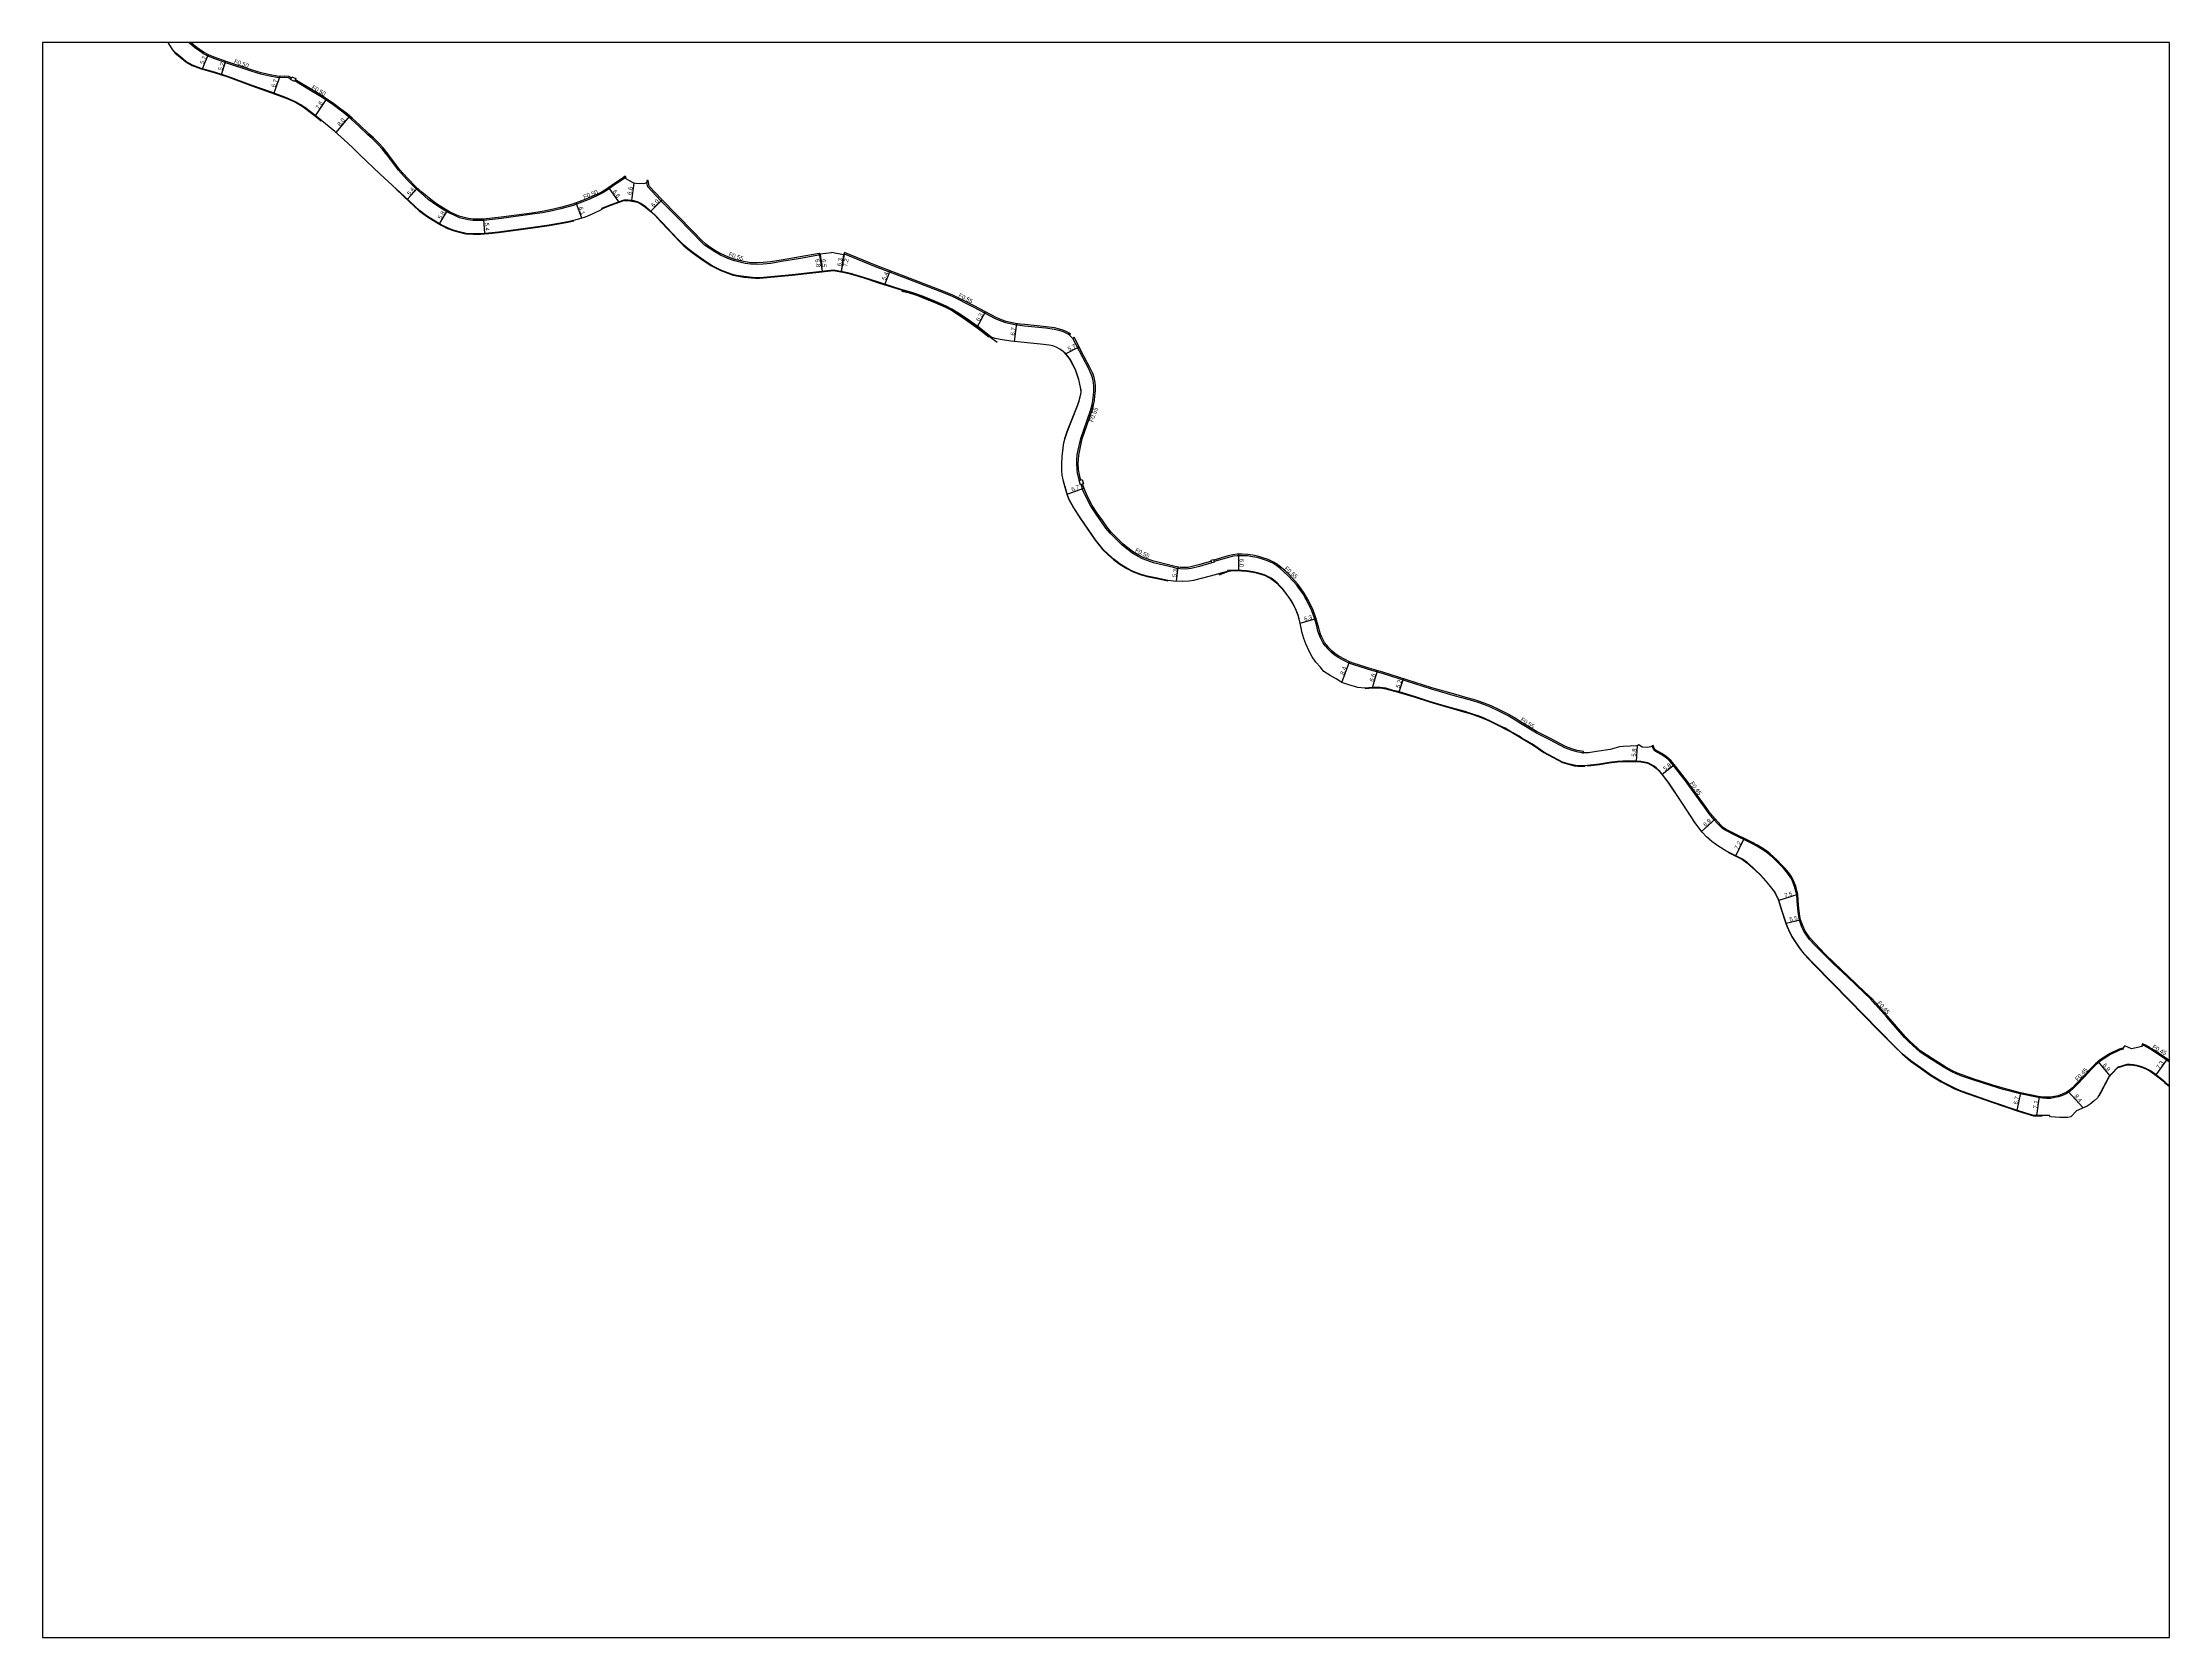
# Model space of a CAD drawing. Header units: metres. Extents: x -24000 to -20000, y -93000 to -89999.
# Drawn here: x -23200 to -22400, y -92400 to -91800 of the extents above; entities that cross this region are included whole.
import ezdxf

# ---------------------------------------------------------------- set-up
doc = ezdxf.new("R2010")
doc.units = ezdxf.units.M
doc.header["$LTSCALE"] = 2.5
for name, color, linetype in [('側溝・桝', 7, 'Continuous'), ('図郭', 7, 'Continuous'), ('幅員', 7, 'Continuous'), ('歩道・分離帯・安全施設', 7, 'Continuous'), ('道路', 7, 'Continuous')]:
    doc.layers.add(name, color=color, linetype=linetype)
doc.styles.get("Standard").update_dxf_attribs({"font": ''})
doc.styles.get('Standard').set_extended_font_data('@MS PGothic')

msp = doc.modelspace()

# ---------------------------------------------------------------- linework, layer by layer
at = {"layer": '側溝・桝'}
for points in [[(-23111.89, -91813.19), (-23114.52, -91812.67), (-23117.9, -91811.88), (-23121.2, -91810.85), (-23130.66, -91807.72), (-23135.6, -91806.01), (-23137.75, -91805.13), (-23139.4, -91804.23), (-23140.88, -91803.29), (-23142.81, -91801.91), (-23144.73, -91800.22), (-23144.92, -91800)], [(-23106.62, -91813.72), (-23107.5, -91813.26), (-23108.89, -91813.11), (-23110.69, -91813.34), (-23111.89, -91813.19)], [(-22980.58, -91850.69), (-22981.74, -91851.54), (-22983.88, -91852.88), (-22985.32, -91853.94), (-22987.21, -91855.28), (-22989.21, -91856.55), (-22991.27, -91857.6), (-22993.91, -91858.81), (-22997.12, -91860.08), (-23000.46, -91861.28), (-23005.09, -91862.53), (-23008.78, -91863.41), (-23011.97, -91864.07), (-23015.85, -91864.63), (-23027.38, -91866.15), (-23028.54, -91866.27), (-23034.11, -91866.9), (-23035.89, -91866.98), (-23038.1, -91866.92), (-23039.88, -91866.72), (-23041.51, -91866.36), (-23043.13, -91865.9), (-23044.97, -91865.13), (-23047.16, -91864.08), (-23049.51, -91862.69), (-23052.07, -91861.04), (-23054.94, -91858.99), (-23057.61, -91856.73), (-23059.77, -91854.77), (-23062.95, -91851.52), (-23066.07, -91848.06), (-23070.12, -91842.68), (-23070.37, -91842.31), (-23072.3, -91839.96), (-23073.84, -91838.21), (-23075.84, -91836.27), (-23077.64, -91834.71), (-23081.02, -91831.45), (-23083.87, -91828.79), (-23085.92, -91827.12), (-23088.11, -91825.4), (-23090.67, -91823.42), (-23094.61, -91820.82), (-23098.8, -91818.24), (-23104.71, -91814.71), (-23105.2, -91814.46)], [(-22908.11, -91880), (-22914.9, -91881.19), (-22922.07, -91882.4), (-22926.07, -91883.08), (-22928.93, -91883.36), (-22931.25, -91883.44), (-22933.62, -91883.38), (-22935.74, -91883.07), (-22937.72, -91882.65), (-22939.76, -91882.11), (-22942.18, -91881.27), (-22944.98, -91880.04), (-22947.19, -91878.79), (-22949.28, -91877.41), (-22950.96, -91876.19), (-22952.35, -91874.9), (-22955.58, -91871.61), (-22961.82, -91865.24), (-22967.56, -91859.37), (-22972.39, -91854.33), (-22972.56, -91853.25), (-22972.65, -91852.53)], [(-22907.49, -91879.67), (-22908.11, -91880)], [(-22813.74, -91910.09), (-22814.21, -91909.76), (-22814.96, -91909.31), (-22816.02, -91908.85), (-22817.65, -91908.35), (-22819.45, -91907.9), (-22822.62, -91907.45), (-22830.65, -91906.69), (-22832.39, -91906.48), (-22834.11, -91906.24), (-22836, -91905.85), (-22837.69, -91905.43), (-22839.46, -91904.82), (-22841.61, -91903.9), (-22849.84, -91899.5), (-22858.04, -91895.37), (-22863.39, -91893.29), (-22875.47, -91888.67), (-22886.68, -91884.41), (-22898.56, -91879.54)], [(-22809.94, -91964.75), (-22810.07, -91964.38), (-22810.68, -91962.09), (-22810.87, -91960.53), (-22810.98, -91958.35), (-22810.91, -91956.88), (-22810.8, -91955.14), (-22810.57, -91953.82), (-22809.76, -91950.1), (-22809.5, -91948.95), (-22805.89, -91938.48), (-22805.21, -91936.21), (-22804.93, -91934.63), (-22804.71, -91932.81), (-22804.56, -91930.97), (-22804.56, -91929.29), (-22804.67, -91928.02), (-22804.78, -91927.32), (-22805.03, -91926.12), (-22805.52, -91924.71), (-22806.57, -91922.46), (-22808.66, -91918.48), (-22812.42, -91911.31)], [(-22760.23, -91995.69), (-22764.89, -91997.08), (-22768.02, -91997.83), (-22769.02, -91998), (-22770.13, -91998.08), (-22772.06, -91997.99), (-22773.42, -91997.81), (-22774.57, -91997.55), (-22782.14, -91995.69), (-22786.22, -91994.22), (-22787.92, -91993.36), (-22790.28, -91991.94), (-22792.18, -91990.51), (-22793.9, -91989.07), (-22796.33, -91986.72), (-22798.47, -91984.51), (-22800.04, -91982.63), (-22801.71, -91980.29), (-22803.73, -91977.41), (-22805.65, -91974.43), (-22807.36, -91971.24), (-22808.54, -91968.62), (-22809.38, -91966.31)], [(-22620.95, -92067.16), (-22622.94, -92066.87), (-22624.99, -92066.23), (-22627.4, -92065.29), (-22629.03, -92064.46), (-22633.1, -92062.35), (-22638.13, -92059.77), (-22644.1, -92056.15), (-22646.8, -92054.42), (-22648.69, -92053.31), (-22652.22, -92051.51), (-22655.4, -92050.01), (-22657.91, -92049.02), (-22659.64, -92048.37), (-22661.99, -92047.62), (-22664.82, -92046.89), (-22668.55, -92045.85), (-22677.61, -92043.25), (-22687.03, -92040.28), (-22696.06, -92037.41), (-22699.99, -92036.25), (-22706.78, -92034.15), (-22708.64, -92033.45), (-22710.53, -92032.53), (-22712.69, -92031.37), (-22714.3, -92030.23), (-22715.28, -92029.35), (-22716.58, -92028.14), (-22717.56, -92026.97), (-22718.29, -92025.99), (-22718.87, -92024.99), (-22719.37, -92023.96), (-22719.86, -92022.72), (-22720.29, -92021.44), (-22720.74, -92019.51), (-22721.57, -92016.59), (-22722.58, -92013.77), (-22723.56, -92011.63), (-22724.53, -92009.75), (-22725.9, -92007.45), (-22727.06, -92005.79), (-22728.28, -92004.14), (-22729.53, -92002.74), (-22731.55, -92000.56), (-22733.05, -91999.15), (-22734.5, -91997.87), (-22735.8, -91996.87), (-22737.25, -91995.91), (-22739.24, -91995.04), (-22741.19, -91994.32), (-22743.1, -91993.78), (-22744.92, -91993.42), (-22746.72, -91993.13), (-22748.74, -91993.07), (-22750.63, -91993.09), (-22752.16, -91993.24), (-22753.93, -91993.7), (-22759.35, -91995.26)], [(-22620.95, -92067.16), (-22620.39, -92067.15)], [(-22417.37, -92178.71), (-22418.76, -92179.07), (-22422.13, -92180.7), (-22424.34, -92182.04), (-22425.78, -92183.04), (-22427.51, -92184.5), (-22429.15, -92186.1), (-22432.06, -92189.21), (-22434.9, -92192.16), (-22436.22, -92193.52), (-22437.31, -92194.52), (-22438.59, -92195.34), (-22440.2, -92196.09), (-22441.78, -92196.62), (-22443.16, -92196.92), (-22444.72, -92197.2), (-22446.3, -92197.23), (-22447.64, -92197.16), (-22449.44, -92196.9), (-22456.18, -92195.54), (-22462.61, -92193.82), (-22466.94, -92192.5), (-22473.95, -92190.22), (-22477.78, -92188.91), (-22479.96, -92188.1), (-22482.05, -92187.14), (-22484.77, -92185.62), (-22489.49, -92182.55), (-22493.8, -92179.79), (-22497.87, -92176.1), (-22499.6, -92174.31), (-22502.99, -92170.45), (-22506.32, -92166.64), (-22508.52, -92164.15), (-22510.51, -92161.83), (-22512.37, -92159.88), (-22514.97, -92157.42), (-22521.15, -92151.51), (-22526.33, -92146.6), (-22529.92, -92143.1), (-22533.62, -92139.28), (-22535.38, -92137.38), (-22536.52, -92135.82), (-22537.48, -92134.27), (-22538.24, -92132.78), (-22539.16, -92130.21), (-22539.44, -92128.72), (-22539.71, -92126.88), (-22539.94, -92124.55), (-22540.19, -92120.57), (-22541.02, -92117.55), (-22541.8, -92115.53), (-22542.39, -92114.25), (-22543.52, -92112.66), (-22544.82, -92111.14), (-22546.07, -92109.75), (-22547.82, -92107.94), (-22549.2, -92106.6), (-22550.53, -92105.49), (-22551.87, -92104.44), (-22553.58, -92103.3), (-22555.22, -92102.3), (-22557.09, -92101.34), (-22558.81, -92100.47), (-22563.2, -92098.33), (-22566.91, -92096.4), (-22567.95, -92095.75), (-22569.05, -92094.79), (-22570.11, -92093.62), (-22571.23, -92092.37), (-22573.08, -92090.14), (-22574.92, -92087.66), (-22577.87, -92083.47), (-22582, -92077.74), (-22586.63, -92071.86), (-22587.76, -92070.53), (-22588.69, -92069.61), (-22589.71, -92068.78), (-22591.18, -92067.79), (-22593.46, -92066.54), (-22594, -92066.02), (-22594.63, -92064.78)], [(-22417.48, -92178.28), (-22417.37, -92178.71)], [(-22400, -92183.56), (-22401.76, -92182.3), (-22403.99, -92180.79), (-22406.01, -92179.38), (-22407.69, -92178.39), (-22409.15, -92177.61), (-22410.38, -92177.03)]]:
    msp.add_lwpolyline(points, dxfattribs=at)
for points in [[(-23105.27, -91814.6), (-23106.71, -91813.9), (-23106.21, -91812.87), (-23104.77, -91813.57)], [(-22808.96, -91964.42), (-22808.43, -91965.99), (-22809.55, -91966.37), (-22810.07, -91964.79)], [(-22760.48, -91994.7), (-22759.55, -91994.47), (-22759.29, -91995.49), (-22760.22, -91995.73)]]:
    msp.add_lwpolyline(points, close=True, dxfattribs=at)
at = {"layer": '図郭'}
msp.add_lwpolyline([(-23200, -92400), (-22400, -92400), (-22400, -91800), (-23200, -91800)], close=True, dxfattribs=at)
at = {"layer": '幅員', "flags": 128}
for points in [[(-23139.8, -91809.88), (-23137.65, -91804.63)], [(-23132.71, -91812.01), (-23131, -91807.07)], [(-23110.69, -91812.84), (-23113.02, -91819.06)], [(-23097.27, -91827.59), (-23093.08, -91821.23)], [(-23089.55, -91833.88), (-23084.47, -91827.65)], [(-23062.7, -91858.96), (-23058.96, -91854.83)], [(-22983.22, -91859.97), (-22987.05, -91854.55)], [(-22977.55, -91852.9), (-22978.53, -91859.45)], [(-23050.7, -91868.18), (-23047.72, -91863.17)], [(-22997.19, -91866.05), (-22999.26, -91860.31)], [(-22971.21, -91863.42), (-22966.92, -91859.23)], [(-23033.7, -91871.82), (-23033.96, -91866.39)], [(-22907.89, -91879.4), (-22906.76, -91886.08)], [(-22907.49, -91879.67), (-22906.76, -91886.08)], [(-22898.38, -91879.02), (-22899.64, -91886.11)], [(-22898.68, -91879.89), (-22899.64, -91886.11)], [(-22883.15, -91890.98), (-22881.21, -91885.89)], [(-22848.28, -91906.86), (-22845.31, -91901.29)], [(-22834.45, -91912.44), (-22833.51, -91905.76)], [(-22815.19, -91917.11), (-22810.14, -91914.46)], [(-22814.57, -91969.86), (-22808.31, -91967.61)], [(-22773.48, -92002.62), (-22772.8, -91997.33)], [(-22749.99, -91998.55), (-22750.04, -91992.53)], [(-22726.97, -92018.41), (-22720.96, -92016.7)], [(-22711.28, -92040.78), (-22708.37, -92032.96)], [(-22699.73, -92042.6), (-22697.87, -92036.3)], [(-22689.72, -92044.31), (-22688.14, -92039.34)], [(-22600.15, -92064.55), (-22600.6, -92070.31)], [(-22590.77, -92075.25), (-22586.21, -92071.66)], [(-22575.96, -92096.74), (-22570.84, -92092.13)], [(-22563.08, -92105.9), (-22559.92, -92099.43)], [(-22539.75, -92120.5), (-22546.93, -92122.79)], [(-22544.14, -92131.26), (-22538.72, -92130.09)], [(-22422.38, -92188.56), (-22426.81, -92183.32)], [(-22404.99, -92188.38), (-22400.75, -92182.47)], [(-22457.29, -92201.71), (-22455.96, -92195.13)], [(-22449.84, -92203.61), (-22448.83, -92196.54)], [(-22432.4, -92200.74), (-22438.04, -92194.58)]]:
    msp.add_lwpolyline(points, dxfattribs=at)
at = {"layer": '歩道・分離帯・安全施設'}
for points in [[(-23152.88, -91800), (-23152.51, -91800.65), (-23151.18, -91802.71), (-23150.06, -91803.94), (-23148.25, -91805.56), (-23146.12, -91807.26), (-23143.67, -91808.59), (-23140.38, -91809.88), (-23135.4, -91811.28), (-23130.33, -91812.94), (-23121.22, -91816.31), (-23114.31, -91818.74), (-23108.31, -91820.99), (-23104.91, -91822.41), (-23102.98, -91823.6), (-23101.41, -91824.57), (-23097.15, -91827.87), (-23095.17, -91829.47)], [(-23067.41, -91854.84), (-23063.94, -91857.99), (-23058.36, -91863.26), (-23055.61, -91865.35), (-23051.36, -91867.99), (-23050.12, -91868.67), (-23047.71, -91869.9), (-23045.57, -91870.73), (-23043.29, -91871.4), (-23040.74, -91871.97), (-23038.06, -91872.1), (-23035.31, -91872.1), (-23032.19, -91871.85), (-23028.46, -91871.44), (-23015.53, -91869.68), (-23009.41, -91868.8), (-23002.36, -91867.58), (-23000.21, -91867.13)], [(-22989.59, -91862.56), (-22985.86, -91861.05), (-22981.34, -91859.48), (-22979.68, -91859.43), (-22977.56, -91859.75), (-22976.22, -91860.06), (-22975.04, -91860.65), (-22973.18, -91861.97), (-22971, -91863.79), (-22969.5, -91865.23), (-22967.42, -91867.4), (-22964.68, -91870.31), (-22964.05, -91871.01), (-22960.37, -91874.87), (-22959.05, -91876.24), (-22957.23, -91877.75), (-22955.1, -91879.38), (-22951.59, -91881.85), (-22948.62, -91883.89), (-22947.43, -91884.53), (-22944.91, -91885.76), (-22942.29, -91886.8), (-22940.56, -91887.43), (-22938.95, -91887.72), (-22936.25, -91888.22), (-22931.86, -91888.67), (-22930.31, -91888.67), (-22928.78, -91888.56), (-22917.99, -91887.51), (-22902.52, -91885.75), (-22898.39, -91886.48), (-22896.2, -91887.02), (-22891.09, -91888.52), (-22885.59, -91890.35), (-22876.7, -91893.21), (-22874.33, -91893.81), (-22872.36, -91894.38), (-22870.82, -91894.89), (-22868.42, -91895.85), (-22864.23, -91897.59), (-22860.22, -91899.35), (-22858, -91900.48), (-22855.78, -91901.82), (-22852.62, -91903.9), (-22847.85, -91907.36), (-22843.31, -91910.91), (-22840.88, -91912.71)], [(-22876.78, -91893.49), (-22874.41, -91894.09), (-22872.45, -91894.66), (-22870.92, -91895.17), (-22868.53, -91896.12), (-22864.34, -91897.86), (-22860.35, -91899.61), (-22858.14, -91900.74), (-22855.93, -91902.07), (-22852.79, -91904.14), (-22848.03, -91907.59), (-22844.04, -91910.72)], [(-22815.63, -91916.9), (-22815.26, -91917.25), (-22814.34, -91918.22), (-22813.52, -91919.44), (-22812.46, -91921.37), (-22811.52, -91923.43), (-22810.38, -91926.82), (-22809.75, -91929.71), (-22809.53, -91930.68), (-22809.45, -91931.29), (-22809.61, -91932.4), (-22810.21, -91934.84), (-22810.89, -91936.68), (-22814.65, -91946.12), (-22815.64, -91949.11), (-22816.01, -91950.57), (-22816.29, -91952.52), (-22816.58, -91955.71), (-22816.76, -91958.65), (-22816.76, -91961.04), (-22816.6, -91962.8), (-22816.11, -91964.98), (-22815.28, -91968.11), (-22814.6, -91970.29), (-22813.96, -91971.93), (-22812.27, -91975.1), (-22809.62, -91979.19), (-22804.11, -91987.18), (-22802.61, -91989.11), (-22801.14, -91990.81), (-22799.31, -91992.63), (-22797.08, -91994.63), (-22794.72, -91996.34), (-22792.21, -91997.92), (-22789.83, -91999.12), (-22787.17, -92000.13), (-22784.52, -92000.9), (-22780.14, -92001.75), (-22776.79, -92002.55)], [(-22757.42, -92000.19), (-22754.15, -91998.95), (-22753.06, -91998.74), (-22751.17, -91998.67), (-22749.07, -91998.73), (-22747.13, -91998.89), (-22744.69, -91999.27), (-22743.56, -91999.52), (-22741.74, -92000.04), (-22740.19, -92000.55), (-22738.96, -92001.08), (-22738.01, -92001.66), (-22737, -92002.35), (-22735.78, -92003.38), (-22734.73, -92004.46), (-22733.78, -92005.5), (-22732.95, -92006.47), (-22732.37, -92007.31), (-22731.29, -92008.77), (-22730.37, -92010.13), (-22729.3, -92011.95), (-22728.69, -92013.19), (-22728.32, -92014.17), (-22727.86, -92015.43), (-22727.44, -92016.82), (-22726.76, -92020.22)], [(-22702.58, -92042.97), (-22699.72, -92042.75), (-22696.94, -92042.79), (-22694.75, -92043.07), (-22692.04, -92043.85), (-22690.16, -92044.33), (-22683.67, -92046.29), (-22678.38, -92048.01), (-22673.67, -92049.39), (-22669.26, -92050.64), (-22664.97, -92051.86), (-22663.57, -92052.27), (-22662.03, -92052.76), (-22659.27, -92053.74), (-22657.62, -92054.37), (-22655.4, -92055.43), (-22651.91, -92057.17), (-22649.96, -92058.12), (-22648.24, -92059.03), (-22646.87, -92059.79), (-22644.69, -92061.12), (-22643.7, -92061.75), (-22639.72, -92064.12), (-22635.37, -92067.11), (-22628.33, -92070.8), (-22625.69, -92071.56), (-22623.91, -92072.04), (-22622.53, -92072.25), (-22621.04, -92072.28), (-22619.76, -92072.18)], [(-22618.9, -92072.12), (-22618.82, -92072.11), (-22614.39, -92071.65), (-22610.76, -92071.02), (-22607.6, -92070.65), (-22603.57, -92070.41), (-22600.74, -92070.45), (-22598.89, -92070.59), (-22597.45, -92070.81), (-22596.25, -92071.15), (-22595.26, -92071.57), (-22593.92, -92072.4), (-22592.97, -92073.06), (-22591.92, -92074.12), (-22590.52, -92075.78), (-22588.44, -92078.61), (-22583.56, -92085.95), (-22578.37, -92093.79)], [(-22566.08, -92104.57), (-22563.15, -92106.03), (-22562.4, -92106.43), (-22560.65, -92107.39), (-22558.99, -92108.6), (-22556.84, -92110.47), (-22555.75, -92111.44), (-22553.87, -92113.23), (-22551.81, -92115.53), (-22549.66, -92118.16), (-22548.58, -92119.62), (-22547.88, -92120.82), (-22547.23, -92122.35), (-22545.8, -92126.82), (-22544.54, -92130.61), (-22543.77, -92132.74), (-22543.35, -92133.84), (-22542.02, -92136.37), (-22540.84, -92138.28), (-22539.33, -92140.51), (-22537.39, -92142.99), (-22533.73, -92146.8), (-22527.03, -92153.75), (-22520.24, -92160.6), (-22515.41, -92165.47), (-22509.03, -92172), (-22503.47, -92177.65), (-22500.58, -92180.5), (-22497.37, -92183.16), (-22493.65, -92185.89), (-22489.59, -92188.7), (-22485.85, -92190.99), (-22480.81, -92193.55), (-22479.19, -92194.28), (-22477.94, -92194.76), (-22466.87, -92198.68), (-22456.86, -92202.02), (-22451.12, -92203.75), (-22447.88, -92203.76)], [(-22426.47, -92196.24), (-22425.84, -92195.1), (-22422.71, -92189.13), (-22421.54, -92187.89), (-22419.36, -92185.58), (-22418.42, -92185.3), (-22417.31, -92185.01), (-22416.07, -92184.62), (-22414.85, -92184.63), (-22413.5, -92184.75), (-22412.19, -92184.98), (-22410.49, -92185.45), (-22408.9, -92186.07), (-22407.23, -92186.96), (-22405.5, -92188.17)], [(-22405.47, -92188.19), (-22401.79, -92191.12)], [(-22401.88, -92191.25), (-22400, -92192.76)]]:
    msp.add_lwpolyline(points, dxfattribs=at)
at = {"layer": '道路'}
for points in [[(-22810.07, -91934.88), (-22809.47, -91932.43), (-22809.3, -91931.29), (-22809.38, -91930.65), (-22809.6, -91929.68), (-22810.24, -91926.78), (-22811.38, -91923.37), (-22812.33, -91921.3), (-22813.39, -91919.36), (-22814.22, -91918.13), (-22815.16, -91917.14), (-22816.09, -91916.26), (-22817.34, -91915.36), (-22818.72, -91914.56), (-22820.03, -91914.07), (-22821.32, -91913.79), (-22824.67, -91913.41), (-22835.83, -91912.3), (-22839.85, -91911.76), (-22841.75, -91911.3), (-22843.23, -91910.78), (-22847.76, -91907.24), (-22852.53, -91903.78), (-22855.7, -91901.69), (-22857.93, -91900.35), (-22860.16, -91899.21), (-22864.17, -91897.46), (-22868.36, -91895.71), (-22870.77, -91894.75), (-22872.32, -91894.24), (-22874.3, -91893.66), (-22876.66, -91893.06), (-22885.54, -91890.2), (-22891.04, -91888.38), (-22896.16, -91886.87), (-22898.36, -91886.34), (-22902.52, -91885.6), (-22918, -91887.36), (-22928.8, -91888.41), (-22930.31, -91888.52), (-22931.85, -91888.52), (-22936.23, -91888.07), (-22938.92, -91887.58), (-22940.52, -91887.29), (-22942.24, -91886.66), (-22944.85, -91885.62), (-22947.36, -91884.4), (-22948.54, -91883.76), (-22951.5, -91881.72), (-22955.01, -91879.26), (-22957.13, -91877.63), (-22958.95, -91876.13), (-22960.26, -91874.77), (-22963.94, -91870.91), (-22964.56, -91870.21), (-22967.31, -91867.3), (-22969.4, -91865.13), (-22970.9, -91863.68), (-22973.09, -91861.85), (-22974.96, -91860.53), (-22976.17, -91859.92), (-22977.54, -91859.6), (-22979.67, -91859.28), (-22981.37, -91859.33), (-22985.92, -91860.91), (-22989.79, -91862.48), (-22989.62, -91862.87), (-22993.27, -91864.57), (-22995.93, -91865.66), (-22997.59, -91866.18), (-23000.25, -91866.99), (-23002.39, -91867.44), (-23009.44, -91868.65), (-23015.55, -91869.53), (-23028.47, -91871.29), (-23032.21, -91871.7), (-23035.31, -91871.95), (-23038.05, -91871.95), (-23040.72, -91871.82), (-23043.25, -91871.25), (-23045.52, -91870.58), (-23047.65, -91869.76), (-23050.05, -91868.54), (-23051.29, -91867.86), (-23055.53, -91865.22), (-23058.26, -91863.15), (-23063.83, -91857.88), (-23072.99, -91849.58), (-23080.63, -91842.29), (-23083.46, -91839.51), (-23086.54, -91836.57), (-23090.05, -91833.44), (-23097.06, -91827.75), (-23101.33, -91824.44), (-23102.91, -91823.48), (-23104.84, -91822.28), (-23108.25, -91820.85), (-23114.26, -91818.6), (-23121.16, -91816.17), (-23130.28, -91812.8), (-23135.36, -91811.14), (-23140.33, -91809.74), (-23143.6, -91808.46), (-23146.04, -91807.13), (-23148.15, -91805.44), (-23149.95, -91803.83), (-23151.06, -91802.61), (-23152.39, -91800.58), (-23152.71, -91800)], [(-23111.8, -91812.7), (-23114.42, -91812.18), (-23117.77, -91811.39), (-23121.05, -91810.37), (-23130.5, -91807.24), (-23135.43, -91805.54), (-23137.54, -91804.67), (-23139.15, -91803.79), (-23140.59, -91802.87), (-23142.49, -91801.52), (-23144.22, -91800)], [(-22980.49, -91850.8), (-22980.9, -91850.3), (-22982.03, -91851.12), (-22984.16, -91852.47), (-22985.61, -91853.53), (-22987.49, -91854.86), (-22989.46, -91856.12), (-22991.49, -91857.15), (-22994.11, -91858.34), (-22997.29, -91859.61), (-23000.61, -91860.8), (-23005.21, -91862.05), (-23008.89, -91862.92), (-23012.06, -91863.57), (-23015.91, -91864.13), (-23027.44, -91865.65), (-23028.59, -91865.77), (-23034.15, -91866.4), (-23035.89, -91866.48), (-23038.07, -91866.42), (-23039.8, -91866.23), (-23041.39, -91865.88), (-23042.96, -91865.43), (-23044.77, -91864.67), (-23046.93, -91863.64), (-23049.24, -91862.26), (-23051.79, -91860.62), (-23054.63, -91858.6), (-23057.28, -91856.35), (-23059.42, -91854.41), (-23062.59, -91851.18), (-23065.68, -91847.74), (-23069.71, -91842.39), (-23069.97, -91842.01), (-23071.92, -91839.63), (-23073.48, -91837.87), (-23075.5, -91835.9), (-23077.3, -91834.34), (-23080.68, -91831.08), (-23083.54, -91828.41), (-23085.6, -91826.73), (-23087.8, -91825.01), (-23090.38, -91823.01), (-23094.34, -91820.4), (-23098.54, -91817.81), (-23104.47, -91814.28), (-23104.98, -91814.01), (-23105.27, -91814.6), (-23106.71, -91813.9), (-23106.4, -91813.27), (-23107.35, -91812.77), (-23108.9, -91812.61), (-23110.69, -91812.84), (-23111.76, -91812.7)], [(-22600.15, -92064.55), (-22605.43, -92064.87), (-22606.82, -92065), (-22610.35, -92065.9), (-22615.54, -92066.75), (-22618.54, -92067.18), (-22620.39, -92067.15), (-22620.34, -92066.69), (-22622.81, -92066.32), (-22624.8, -92065.71), (-22627.17, -92064.78), (-22628.77, -92063.97), (-22632.85, -92061.85), (-22637.86, -92059.28), (-22643.8, -92055.68), (-22646.51, -92053.95), (-22648.42, -92052.82), (-22651.98, -92051.01), (-22655.17, -92049.5), (-22657.71, -92048.5), (-22659.46, -92047.84), (-22661.83, -92047.09), (-22664.67, -92046.35), (-22668.4, -92045.31), (-22677.45, -92042.72), (-22686.86, -92039.75), (-22695.89, -92036.88), (-22699.83, -92035.72), (-22706.6, -92033.62), (-22708.42, -92032.94), (-22710.27, -92032.03), (-22712.39, -92030.9), (-22713.95, -92029.79), (-22714.91, -92028.94), (-22716.17, -92027.75), (-22717.12, -92026.62), (-22717.83, -92025.68), (-22718.37, -92024.73), (-22718.86, -92023.74), (-22719.34, -92022.53), (-22719.75, -92021.29), (-22720.2, -92019.37), (-22721.04, -92016.42), (-22722.06, -92013.55), (-22723.06, -92011.38), (-22724.04, -92009.48), (-22725.43, -92007.14), (-22726.61, -92005.46), (-22727.85, -92003.79), (-22729.12, -92002.37), (-22731.15, -92000.16), (-22732.67, -91998.74), (-22734.14, -91997.44), (-22735.47, -91996.41), (-22736.99, -91995.42), (-22739.03, -91994.52), (-22741.02, -91993.79), (-22742.97, -91993.24), (-22744.83, -91992.87), (-22746.67, -91992.58), (-22748.74, -91992.52), (-22750.66, -91992.53), (-22752.25, -91992.68), (-22754.07, -91993.16), (-22759.49, -91994.72), (-22759.29, -91995.49), (-22760.22, -91995.73), (-22760.37, -91995.15), (-22765.04, -91996.54), (-22768.13, -91997.28), (-22769.09, -91997.45), (-22770.13, -91997.52), (-22772.01, -91997.43), (-22773.32, -91997.26), (-22774.44, -91997), (-22781.97, -91995.15), (-22786, -91993.71), (-22787.65, -91992.87), (-22789.97, -91991.48), (-22791.84, -91990.07), (-22793.53, -91988.66), (-22795.94, -91986.33), (-22798.06, -91984.14), (-22799.6, -91982.29), (-22801.25, -91979.97), (-22803.26, -91977.1), (-22805.17, -91974.15), (-22806.86, -91970.99), (-22808.02, -91968.42), (-22808.85, -91966.13), (-22809.55, -91966.37), (-22810.07, -91964.79), (-22809.41, -91964.57), (-22809.54, -91964.21), (-22810.14, -91961.99), (-22810.31, -91960.49), (-22810.42, -91958.35), (-22810.35, -91956.91), (-22810.24, -91955.2), (-22810.03, -91953.93), (-22809.22, -91950.23), (-22808.96, -91949.1), (-22805.35, -91938.65), (-22804.67, -91936.34), (-22804.38, -91934.72), (-22804.15, -91932.87), (-22804, -91930.99), (-22804, -91929.27), (-22804.12, -91927.95), (-22804.23, -91927.23), (-22804.49, -91925.97), (-22805, -91924.5), (-22806.07, -91922.21), (-22808.16, -91918.22), (-22812.02, -91910.88), (-22812.46, -91911.35), (-22813.77, -91910.12), (-22813.36, -91909.68), (-22813.9, -91909.29), (-22814.71, -91908.81), (-22815.82, -91908.33), (-22817.5, -91907.81), (-22819.34, -91907.35), (-22822.55, -91906.89), (-22830.59, -91906.13), (-22832.32, -91905.93), (-22834.02, -91905.69), (-22835.88, -91905.3), (-22837.53, -91904.89), (-22839.26, -91904.3), (-22841.37, -91903.4), (-22849.58, -91899), (-22857.81, -91894.86), (-22863.19, -91892.77), (-22875.28, -91888.15), (-22886.48, -91883.89), (-22898.38, -91879.02), (-22898.68, -91879.89), (-22903.31, -91879), (-22903.31, -91879.13), (-22907.49, -91879.67), (-22907.89, -91879.4), (-22914.99, -91880.64), (-22922.16, -91881.85), (-22926.15, -91882.52), (-22928.96, -91882.8), (-22931.25, -91882.88), (-22933.58, -91882.82), (-22935.64, -91882.52), (-22937.59, -91882.11), (-22939.6, -91881.57), (-22941.98, -91880.75), (-22944.73, -91879.54), (-22946.9, -91878.31), (-22948.96, -91876.95), (-22950.6, -91875.76), (-22951.96, -91874.5), (-22955.18, -91871.22), (-22961.42, -91864.85), (-22967.16, -91858.98), (-22971.86, -91854.07), (-22972.21, -91851.88), (-22972.72, -91851.91), (-22972.65, -91852.53), (-22972.9, -91852.8), (-22973.42, -91853.04), (-22974.03, -91853.16), (-22976.89, -91852.98), (-22977.55, -91852.9), (-22978.13, -91852.63), (-22980.69, -91851.14), (-22980.49, -91850.8)], [(-22405.42, -92188.04), (-22407.15, -92186.83), (-22408.83, -92185.93), (-22410.44, -92185.31), (-22412.16, -92184.84), (-22413.48, -92184.6), (-22414.84, -92184.48), (-22416.09, -92184.47), (-22417.35, -92184.87), (-22418.46, -92185.15), (-22419.44, -92185.45), (-22421.65, -92187.79), (-22422.84, -92189.04), (-22425.97, -92195.03), (-22427.06, -92196.98), (-22428.36, -92198.16), (-22429.77, -92199.32), (-22430.93, -92200.08), (-22431.83, -92200.5), (-22435.02, -92201.85), (-22437.13, -92204.17), (-22438.22, -92204.39), (-22441.19, -92204.45), (-22444.74, -92204.11), (-22445.08, -92203.62), (-22451.1, -92203.6), (-22456.81, -92201.87), (-22466.82, -92198.54), (-22477.88, -92194.62), (-22479.13, -92194.14), (-22480.75, -92193.41), (-22485.77, -92190.86), (-22489.51, -92188.58), (-22493.56, -92185.77), (-22497.28, -92183.04), (-22500.48, -92180.39), (-22503.36, -92177.55), (-22508.92, -92171.9), (-22515.3, -92165.37), (-22520.14, -92160.49), (-22526.92, -92153.65), (-22533.62, -92146.69), (-22537.27, -92142.89), (-22539.2, -92140.43), (-22540.71, -92138.19), (-22541.89, -92136.29), (-22543.22, -92133.78), (-22543.63, -92132.69), (-22544.4, -92130.56), (-22545.66, -92126.77), (-22547.09, -92122.3), (-22547.75, -92120.75), (-22548.45, -92119.53), (-22549.54, -92118.07), (-22551.7, -92115.44), (-22553.77, -92113.12), (-22555.65, -92111.33), (-22556.74, -92110.36), (-22558.9, -92108.49), (-22560.57, -92107.27), (-22562.33, -92106.3), (-22563.08, -92105.9), (-22566.81, -92104.04), (-22567.51, -92103.7), (-22570.24, -92101.99), (-22572.14, -92100.6), (-22574.1, -92098.84), (-22575.77, -92097), (-22578.1, -92093.93), (-22583.44, -92085.87), (-22588.32, -92078.53), (-22590.41, -92075.69), (-22591.8, -92074.02), (-22592.88, -92072.94), (-22593.84, -92072.28), (-22595.19, -92071.44), (-22596.2, -92071), (-22597.42, -92070.66), (-22598.88, -92070.44), (-22600.74, -92070.3), (-22603.58, -92070.26), (-22607.62, -92070.5), (-22610.79, -92070.87), (-22614.41, -92071.5), (-22618.84, -92071.96), (-22621.05, -92072.13), (-22622.52, -92072.1), (-22623.88, -92071.89), (-22625.65, -92071.42), (-22628.27, -92070.66), (-22635.29, -92066.98), (-22639.63, -92063.99), (-22643.62, -92061.63), (-22644.61, -92060.99), (-22646.8, -92059.66), (-22648.17, -92058.89), (-22649.89, -92057.98), (-22651.85, -92057.03), (-22655.34, -92055.3), (-22657.56, -92054.24), (-22659.22, -92053.6), (-22661.98, -92052.62), (-22663.53, -92052.13), (-22664.93, -92051.72), (-22669.22, -92050.49), (-22673.63, -92049.25), (-22678.34, -92047.87), (-22683.62, -92046.14), (-22690.12, -92044.19), (-22692, -92043.7), (-22694.72, -92042.92), (-22696.93, -92042.64), (-22699.73, -92042.6), (-22702.69, -92042.83), (-22705.24, -92042.57), (-22708.71, -92041.57), (-22711.28, -92040.78), (-22713.49, -92039.39), (-22715.67, -92038.08), (-22718.01, -92036.58), (-22719.43, -92034.91), (-22721.12, -92033.06), (-22722.41, -92031.09), (-22723.47, -92029.27), (-22724.84, -92026.23), (-22725.62, -92024.19), (-22726.31, -92021.7), (-22726.5, -92020.77), (-22727.3, -92016.78), (-22727.72, -92015.38), (-22728.18, -92014.12), (-22728.56, -92013.14), (-22729.17, -92011.88), (-22730.24, -92010.05), (-22731.17, -92008.68), (-22732.25, -92007.22), (-22732.84, -92006.38), (-22733.67, -92005.4), (-22734.62, -92004.36), (-22735.68, -92003.27), (-22736.91, -92002.23), (-22737.93, -92001.53), (-22738.89, -92000.95), (-22740.14, -92000.41), (-22741.69, -91999.9), (-22743.52, -91999.38), (-22744.66, -91999.12), (-22747.11, -91998.74), (-22749.07, -91998.58), (-22751.17, -91998.51), (-22754.3, -91998.64), (-22754.25, -91998.94), (-22756.87, -91999.58), (-22758.94, -92000.23), (-22763.75, -92001.55), (-22767.05, -92002.35), (-22768.69, -92002.62), (-22771.04, -92002.73), (-22774.59, -92002.57), (-22776.77, -92002.4), (-22780.11, -92001.6), (-22784.48, -92000.76), (-22787.13, -91999.99), (-22789.77, -91998.98), (-22792.14, -91997.79), (-22794.64, -91996.21), (-22796.99, -91994.51), (-22799.21, -91992.52), (-22801.03, -91990.7), (-22802.5, -91989.02), (-22803.99, -91987.09), (-22809.49, -91979.11), (-22812.14, -91975.02), (-22813.83, -91971.87), (-22814.45, -91970.24), (-22815.14, -91968.07), (-22815.96, -91964.95), (-22816.45, -91962.78), (-22816.61, -91961.03), (-22816.61, -91958.66), (-22816.43, -91955.72), (-22816.14, -91952.54), (-22815.87, -91950.6), (-22815.49, -91949.15), (-22814.51, -91946.17), (-22810.75, -91936.73), (-22810.07, -91934.88)], [(-22400, -92183.01), (-22401.5, -92181.93), (-22403.74, -92180.42), (-22405.77, -92179), (-22407.47, -92178), (-22408.95, -92177.21), (-22410.11, -92176.65), (-22410.45, -92177.14), (-22410.26, -92177.71), (-22414.31, -92178.52), (-22416.83, -92177.45), (-22417.48, -92178.28), (-22418.92, -92178.64), (-22422.34, -92180.31), (-22424.58, -92181.66), (-22426.05, -92182.68), (-22427.81, -92184.17), (-22429.47, -92185.78), (-22432.39, -92188.9), (-22435.22, -92191.85), (-22436.53, -92193.2), (-22437.58, -92194.16), (-22438.81, -92194.94), (-22440.37, -92195.67), (-22441.9, -92196.19), (-22443.25, -92196.47), (-22444.77, -92196.75), (-22446.3, -92196.78), (-22447.6, -92196.71), (-22449.36, -92196.46), (-22456.08, -92195.1), (-22462.49, -92193.39), (-22466.81, -92192.07), (-22473.8, -92189.79), (-22477.63, -92188.49), (-22479.78, -92187.69), (-22481.84, -92186.74), (-22484.53, -92185.23), (-22489.25, -92182.17), (-22493.53, -92179.43), (-22497.55, -92175.78), (-22499.27, -92174), (-22502.65, -92170.15), (-22505.98, -92166.34), (-22508.18, -92163.86), (-22510.18, -92161.53), (-22512.05, -92159.56), (-22514.66, -92157.1), (-22520.84, -92151.19), (-22526.02, -92146.28), (-22529.6, -92142.79), (-22533.3, -92138.97), (-22535.03, -92137.09), (-22536.14, -92135.57), (-22537.09, -92134.05), (-22537.83, -92132.6), (-22538.72, -92130.09), (-22538.99, -92128.65), (-22539.26, -92126.83), (-22539.49, -92124.51), (-22539.75, -92120.5), (-22540.59, -92117.4), (-22541.38, -92115.36), (-22541.99, -92114.02), (-22543.16, -92112.38), (-22544.48, -92110.84), (-22545.74, -92109.45), (-22547.5, -92107.62), (-22548.9, -92106.27), (-22550.25, -92105.14), (-22551.61, -92104.08), (-22553.33, -92102.92), (-22555, -92101.91), (-22556.89, -92100.94), (-22558.6, -92100.07), (-22562.99, -92097.93), (-22566.69, -92096.01), (-22567.68, -92095.38), (-22568.73, -92094.47), (-22569.77, -92093.32), (-22570.89, -92092.08), (-22572.72, -92089.86), (-22574.55, -92087.39), (-22577.51, -92083.21), (-22581.64, -92077.47), (-22586.28, -92071.57), (-22587.43, -92070.22), (-22588.39, -92069.28), (-22589.44, -92068.41), (-22590.95, -92067.41), (-22593.19, -92066.18), (-22593.63, -92065.75), (-22594.24, -92064.51), (-22594.71, -92064.62), (-22594.63, -92064.78), (-22596.25, -92065.23), (-22598.37, -92065.05), (-22599.62, -92064.18), (-22600.15, -92064.55)], [(-22400, -92192.57), (-22401.68, -92191.22), (-22401.59, -92191.09), (-22405.38, -92188.07)]]:
    msp.add_lwpolyline(points, dxfattribs=at)

# ---------------------------------------------------------------- texts
at = {"layer": '側溝・桝'}
for s, rotation, p in [('F0.50', 341.67753, (-23128.1, -91807.77)), ('F0.50', 329.20393, (-23098.94, -91817.28)), ('F0.50', 21.62499, (-22996.21, -91858.91)), ('F0.55', 341.03922, (-22942.06, -91880.31)), ('F0.55', 333.24259, (-22855.67, -91895.65)), ('F0.55', 70.98024, (-22804.84, -91942.96)), ('F0.55', 333.06721, (-22789.23, -91991.47)), ('F0.55', 318.49408, (-22733.03, -91998.08)), ('F0.55', 327.37749, (-22644.26, -92055.09)), ('F0.45', 305.77296, (-22580.45, -92078.7)), ('F0.45', 310.64861, (-22510, -92161.36)), ('F0.45', 329.49553, (-22406.59, -92178.23)), ('F0.45', 46.15035, (-22434.55, -92190.79))]:
    msp.add_text(s, height=1.6, rotation=rotation, dxfattribs=at).set_placement(p)
at = {"layer": '幅員'}
for s, rotation, p in [('5.7', 67.71435, (-23139.44, -91808.34)), ('5.2', 70.92974, (-23132.51, -91810.67)), ('6.7', 69.48205, (-23112.54, -91817.05)), ('7.6', 56.63029, (-23096.08, -91825.32)), ('8.0', 50.78341, (-23088.03, -91831.62)), ('5.6', 47.83148, (-23061.87, -91857.67)), ('6.6', 305.28249, (-22985.67, -91856.08)), ('6.6', 81.43065, (-22978.48, -91857.4)), ('5.8', 59.26085, (-23050.08, -91866.65)), ('6.1', 289.78862, (-22998.37, -91862.05)), ('6.0', 44.38438, (-22970.16, -91862.05)), ('5.4', 272.75082, (-23033.64, -91867.79)), ('6.8', 279.6371, (-22909.38, -91881.6)), ('6.5', 276.4847, (-22907.02, -91881.58)), ('6.3', 81.24968, (-22899.6, -91884.23)), ('7.2', 79.93395, (-22897.34, -91884.45)), ('5.4', 69.17014, (-22882.88, -91889.56)), ('6.3', 61.86309, (-22847.62, -91905.08)), ('6.7', 81.96173, (-22834.4, -91910.32)), ('5.7', 27.71231, (-22813.9, -91916.16)), ('6.7', 19.79632, (-22812.72, -91968.93)), ('5.3', 82.71536, (-22773.55, -92001.22)), ('6.0', 270.45493, (-22749.78, -91994.24)), ('6.3', 15.91482, (-22725.26, -92017.67)), ('8.4', 69.56154, (-22710.52, -92038.01)), ('6.6', 73.61922, (-22699.4, -92040.6)), ('5.2', 72.36063, (-22689.56, -92042.97)), ('5.8', 85.51751, (-22600.73, -92068.69)), ('5.8', 38.19308, (-22589.66, -92074.05)), ('6.9', 41.96367, (-22574.51, -92095.1)), ('7.2', 63.9987, (-22562.28, -92103.69)), ('7.5', 17.71159, (-22544.62, -92121.79)), ('5.5', 12.18066, (-22542.74, -92130.7)), ('7.3', 54.27631, (-22403.81, -92186.3)), ('6.9', 310.22064, (-22425.23, -92184.81)), ('6.7', 78.555, (-22457.12, -92199.61)), ('7.1', 81.87427, (-22449.74, -92201.13)), ('8.4', 312.45074, (-22435.92, -92196.53))]:
    msp.add_text(s, height=1.6, rotation=rotation, dxfattribs=at).set_placement(p)

doc.saveas('drawing.dxf')
